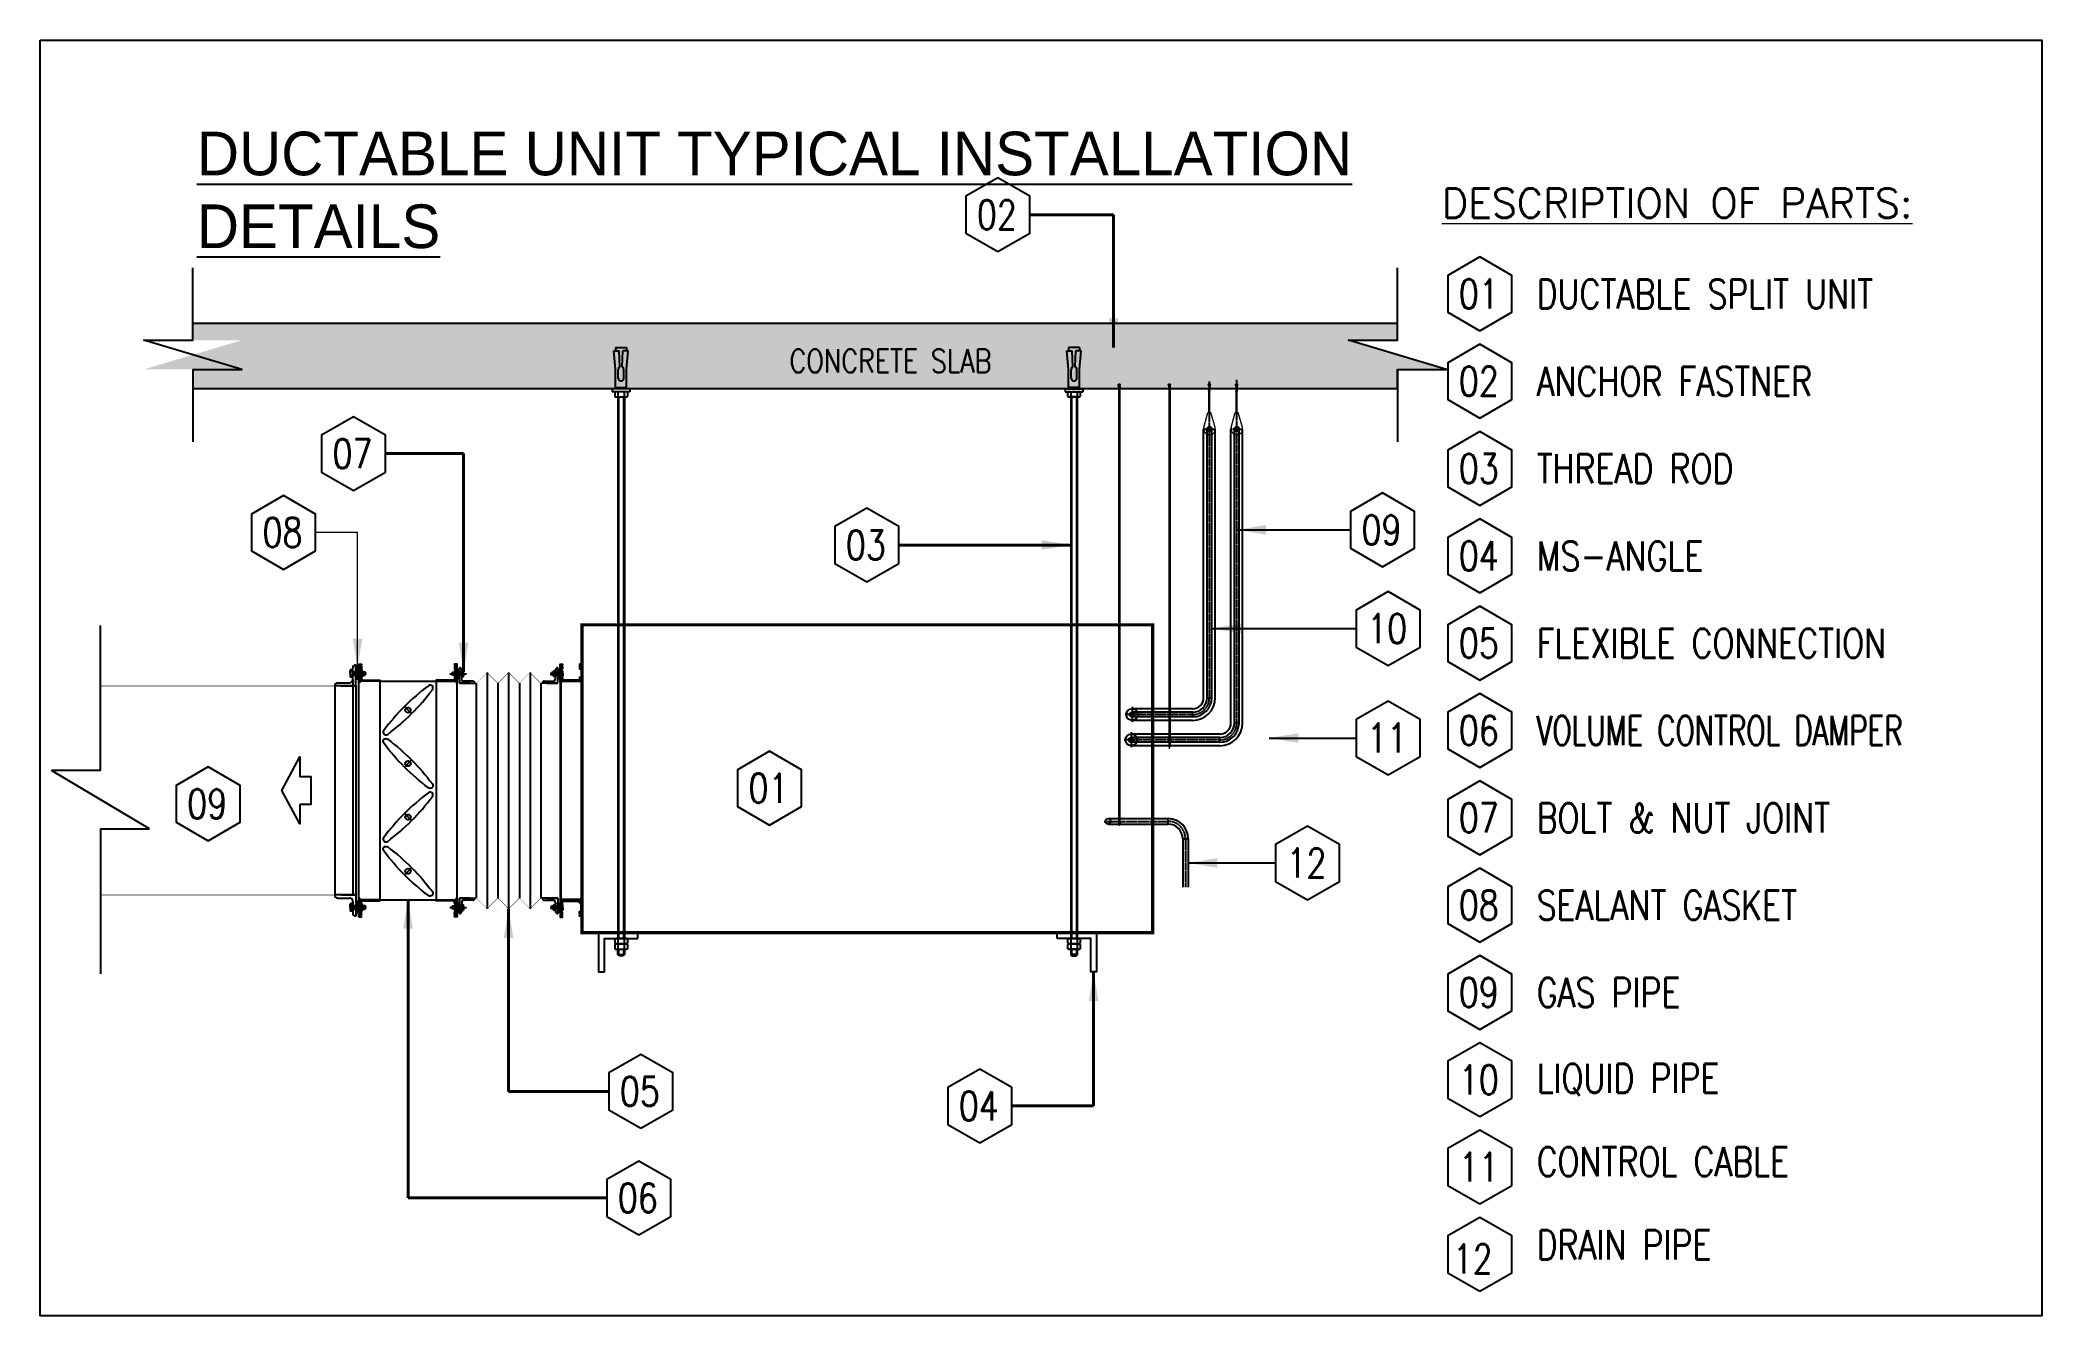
# Model space of a CAD drawing. Header units: millimetres. Extents: x 148480 to 578986, y 39883 to 155062.
# Drawn here: x 572110 to 578986, y 144546 to 148929 of the extents above; entities that cross this region are included whole.
import ezdxf
from ezdxf.enums import TextEntityAlignment as Align

# ---------------------------------------------------------------- set-up
doc = ezdxf.new("R2010")
doc.units = ezdxf.units.MM
doc.linetypes.add('CENTER', pattern=[2, 1.25, -0.25, 0.25, -0.25])
doc.linetypes.add('HIDDEN2', pattern=[0.1875, 0.125, -0.0625])
for name, color, linetype in [('Ac-text', 7, 'Continuous'), ('AHUFR', 8, 'Continuous'), ('ANGL', 7, 'Continuous'), ('DRAIN', 8, 'Continuous'), ('LINE', 8, 'Continuous'), ('LTYPE', 2, 'Continuous'), ('M-AC-DUCT-SUPP', 230, 'Continuous'), ('M-AC-DUCT-SUPPLY', 4, 'Continuous'), ('M-HVAC SCHDULE-2', 9, 'Continuous'), ('M-HVAC- INSUL', 251, 'Continuous'), ('M-HVAC-GAS', 141, 'Continuous'), ('M-HVAC-LIQUID', 220, 'Continuous'), ('REFRIGERANT PIPE', 5, 'Continuous'), ('RO', 1, 'Continuous'), ('ROS', 5, 'Continuous'), ('WALL', 6, 'Continuous')]:
    doc.layers.add(name, color=color, linetype=linetype)
for name, color, linetype, lineweight in [('FAN', 1, 'Continuous', 9), ('M HVAC TEXT', 7, 'Continuous', 30), ('M-AC-AHU-0001', 30, 'Continuous', 40), ('M-AC-TEXT-2', 7, 'Continuous', 25), ('PIPE SUPPORT', 8, 'Continuous', 5)]:
    doc.layers.add(name, color=color, linetype=linetype, lineweight=lineweight)
doc.styles.add('Roman S', font='romans.shx', dxfattribs={"width": 0.65})
doc.styles.add('ROMAND', font='romand__.ttf')
doc.styles.add('romans', font='stylu.ttf', dxfattribs={"height": 125})
doc.styles.add('ROMANS2', font='simplex.shx', dxfattribs={"width": 0.8})
doc.styles.add('style1', font='tahoma.ttf', dxfattribs={"height": 9})
doc.dimstyles.new('AC-DIM-200', dxfattribs={"dimtxt": 200, "dimasz": 150, "dimexe": 50, "dimexo": 0, "dimgap": 50, "dimtad": 1, "dimdec": 0, "dimdsep": 46, "dimtxsty": 'ROMAND', "dimcen": 2.5, "dimdle": 60, "dimclrd": 7, "dimclre": 7, "dimclrt": 7, "dimadec": 0, "dimazin": 0, "dimtfac": 1, "dimtdec": 0, "dimtix": 1, "dimtmove": 2, "dimatfit": 3, "dimfxl": 1, "dimtolj": 1, "dimtzin": 0, "dimlwd": -1, "dimlwe": -1, "dimarcsym": 0})
doc.dimstyles.new('Dim-1', dxfattribs={"dimtxt": 150, "dimasz": 150, "dimexe": 75, "dimexo": 75, "dimgap": 75, "dimtad": 1, "dimtoh": 1, "dimdec": 0, "dimzin": 0, "dimdsep": 46, "dimtxsty": 'style1', "dimcen": 75, "dimdle": 75, "dimclrd": 7, "dimclre": 7, "dimclrt": 7, "dimadec": 0, "dimazin": 0, "dimtfac": 1, "dimtdec": 0, "dimtix": 1, "dimtmove": 2, "dimatfit": 3, "dimfxl": 1, "dimtolj": 1, "dimtzin": 0, "dimlwd": -1, "dimlwe": -1, "dimarcsym": 0})

msp = doc.modelspace()

# ---------------------------------------------------------------- texts
at = {"layer": 'Ac-text', "color": 7, "style": 'Roman S'}
for s, width, p in [('02', 0.8, (575328.2, 148278.9, 0)), ('01', 0.8, (576983.2, 148007.2, 0)), ('DUCTABLE SPLIT UNIT', 0.8, (577250.5, 148007, 0)), ('02', 0.8, (576983.2, 147707.2, 0)), ('ANCHOR FASTNER', 0.8, (577250.5, 147707, 0)), ('07', 0.8, (573114.9, 147458.5, 0)), ('03', 0.8, (576983.2, 147407.2, 0)), ('THREAD ROD', 0.8, (577250.5, 147407, 0)), ('08', 0.8, (572874.5, 147187.4, 0)), ('09', 0.8, (576648.8, 147196.5, 0)), ('03', 0.8, (574877.9, 147144.4, 0)), ('04', 0.8, (576983.2, 147107.2, 0)), ('MS-ANGLE', 0.8, (577250.5, 147107, 0)), ('10', 0.8, (576668.8, 146857.4, 0)), ('05', 0.8, (576983.2, 146807.2, 0)), ('FLEXIBLE CONNECTION', 0.8, (577250.5, 146807, 0)), ('06', 0.8, (576983.2, 146507.2, 0)), ('VOLUME CONTROL DAMPER', 0.7, (577250.5, 146507, 0)), ('11', 0.8, (576668.8, 146481.3, 0)), ('01', 0.8, (574543.3, 146309.1, 0)), ('09', 0.8, (572616, 146255.1, 0)), ('07', 0.8, (576983.2, 146207.2, 0)), ('BOLT & NUT JOINT', 0.8, (577250.5, 146207, 0)), ('12', 0.8, (576391, 146052, 0)), ('08', 0.8, (576983.2, 145907.2, 0)), ('SEALANT GASKET ', 0.8, (577250.5, 145907, 0)), ('09', 0.8, (576983.2, 145607.2, 0)), ('GAS PIPE', 0.8, (577250.5, 145607, 0)), ('05', 0.8, (574102, 145267.5, 0)), ('10', 0.8, (576983.2, 145307.2, 0)), ('LIQUID PIPE', 0.8, (577250.5, 145312.1, 0)), ('04', 0.8, (575266.2, 145217.2, 0)), ('11', 0.8, (576983.2, 145007.2, 0)), ('CONTROL CABLE', 0.8, (577250.5, 145026, 0)), ('06', 0.8, (574094.4, 144901.1, 0)), ('DRAIN PIPE', 0.8, (577250.5, 144740, 0)), ('12', 0.8, (576962.1, 144692.1, 0))]:
    msp.add_text(s, height=100, dxfattribs=dict(at, width=width)).set_placement(p)
at = {"layer": 'Ac-text', "color": 1, "insert": (572648.7, 148614.5), "char_height": 150, "width": 4581.194, "attachment_point": 1, "style": 'romans'}
msp.add_mtext('{\\LDUCTABLE UNIT TYPICAL INSTALLATION DETAILS}', dxfattribs=at)
at = {"layer": 'M HVAC TEXT', "color": 1, "lineweight": 0, "style": 'Roman S'}
msp.add_text('%%UDESCRIPTION OF PARTS:', height=100, dxfattribs=at).set_placement((576925.2, 148318.9, 0))
at = {"layer": 'M-AC-TEXT-2', "style": 'ROMANS2', "width": 0.8}
msp.add_text('CONCRETE SLAB', height=80, dxfattribs=at).set_placement((575031.2, 147826.7, 0), align=Align.MIDDLE)

# ---------------------------------------------------------------- blocks, each defined once
blk = doc.blocks.new('*X85')
at = {"color": 0}
for p, q in [((68553, 26268), (68746, 26461)), ((68553, 26303), (68710, 26461)), ((68553, 26339), (68675, 26461)), ((68553, 26374), (68640, 26461)), ((68553, 26409), (68604, 26461)), ((68553, 26445), (68569, 26461)), ((68753, 26247), (68553, 26447)), ((68553, 26233), (68753, 26433)), ((68753, 26212), (68553, 26412)), ((68727, 26203), (68553, 26376)), ((68691, 26203), (68553, 26341)), ((68656, 26203), (68553, 26306)), ((68621, 26203), (68553, 26270)), ((68585, 26203), (68553, 26235)), ((68558, 26203), (68753, 26397)), ((68753, 26282), (68574, 26461)), ((68594, 26203), (68753, 26362)), ((68753, 26318), (68610, 26461)), ((68629, 26203), (68753, 26326)), ((68753, 26353), (68645, 26461)), ((68664, 26203), (68753, 26291)), ((68753, 26388), (68680, 26461)), ((68700, 26203), (68753, 26256)), ((68753, 26424), (68716, 26461)), ((68735, 26203), (68753, 26220)), ((68753, 26459), (68751, 26461)), ((68553, 25950), (68581, 25978)), ((68553, 25914), (68616, 25978)), ((68553, 25879), (68651, 25978)), ((68553, 25844), (68687, 25978)), ((68553, 25808), (68722, 25978)), ((68553, 25773), (68753, 25973)), ((68753, 25752), (68553, 25952)), ((68553, 25738), (68753, 25938)), ((68750, 25719), (68553, 25917)), ((68715, 25719), (68553, 25881)), ((68680, 25719), (68553, 25846)), ((68644, 25719), (68553, 25811)), ((68609, 25719), (68553, 25775)), ((68573, 25719), (68553, 25740)), ((68753, 25787), (68563, 25978)), ((68570, 25719), (68753, 25902)), ((68753, 25823), (68598, 25978)), ((68605, 25719), (68753, 25867)), ((68753, 25858), (68633, 25978)), ((68641, 25719), (68753, 25831)), ((68753, 25893), (68669, 25978)), ((68676, 25719), (68753, 25796)), ((68753, 25929), (68704, 25978)), ((68711, 25719), (68753, 25761)), ((68753, 25964), (68739, 25978)), ((68747, 25719), (68753, 25725))]:
    blk.add_line(p, q, dxfattribs=at)
blk = doc.blocks.new('*X86')
at = {"color": 0}
for p, q in [((68553, 26268), (68746, 26461)), ((68553, 26303), (68710, 26461)), ((68553, 26339), (68675, 26461)), ((68553, 26374), (68640, 26461)), ((68553, 26409), (68604, 26461)), ((68553, 26445), (68569, 26461)), ((68753, 26247), (68553, 26447)), ((68553, 26233), (68753, 26433)), ((68753, 26212), (68553, 26412)), ((68727, 26203), (68553, 26376)), ((68691, 26203), (68553, 26341)), ((68656, 26203), (68553, 26306)), ((68621, 26203), (68553, 26270)), ((68585, 26203), (68553, 26235)), ((68553, 25950), (68581, 25978)), ((68553, 25914), (68616, 25978)), ((68553, 25879), (68651, 25978)), ((68553, 25844), (68687, 25978)), ((68553, 25808), (68722, 25978)), ((68553, 25773), (68753, 25973)), ((68753, 25752), (68553, 25952)), ((68553, 25738), (68753, 25938)), ((68750, 25719), (68553, 25917)), ((68715, 25719), (68553, 25881)), ((68680, 25719), (68553, 25846)), ((68644, 25719), (68553, 25811)), ((68558, 26203), (68753, 26397)), ((68753, 25787), (68563, 25978)), ((68570, 25719), (68753, 25902)), ((68753, 26282), (68574, 26461)), ((68594, 26203), (68753, 26362)), ((68753, 25823), (68598, 25978)), ((68605, 25719), (68753, 25867)), ((68753, 26318), (68610, 26461)), ((68629, 26203), (68753, 26326)), ((68753, 25858), (68633, 25978)), ((68641, 25719), (68753, 25831)), ((68753, 26353), (68645, 26461)), ((68664, 26203), (68753, 26291)), ((68753, 25893), (68669, 25978)), ((68676, 25719), (68753, 25796)), ((68753, 26388), (68680, 26461)), ((68700, 26203), (68753, 26256)), ((68753, 25929), (68704, 25978)), ((68753, 26424), (68716, 26461)), ((68735, 26203), (68753, 26220)), ((68753, 25964), (68739, 25978)), ((68753, 26459), (68751, 26461)), ((68609, 25719), (68553, 25775)), ((68573, 25719), (68553, 25740)), ((68711, 25719), (68753, 25761)), ((68747, 25719), (68753, 25725))]:
    blk.add_line(p, q, dxfattribs=at)

# ---------------------------------------------------------------- hatches: boundary and pattern name
at = {"layer": 'REFRIGERANT PIPE'}
h = msp.add_hatch(dxfattribs=at)
h.set_pattern_fill('AR-CONC', color=8, scale=25, style=0)
h.set_pattern_definition([(50, (354636.17, 53582.98), (179.31505, -15.68803), [18.75, -206.25]), (355, (354636.17, 53582.98), (-34.68783, 188.04803), [15, -165]), (100.4514, (354651.11, 53581.67), (144.62735, 172.35989), [15.93505, -175.28553]), (46.1842, (354636.17, 53632.98), (266.81026, -41.37975), [28.125, -309.375]), (96.6356, (354658.4, 53629.53), (233.66568, 243.52947), [23.90257, -262.92825]), (351.1842, (354636.17, 53632.98), (233.6655, 243.52965), [22.5, -247.5]), (21, (354661.17, 53620.48), (149.22676, -100.65472), [18.75, -206.25]), (326, (354661.17, 53620.48), (60.82883, 181.28751), [15, -165]), (71.4514, (354673.6, 53612.1), (210.05566, 80.63262), [15.93505, -175.28553]), (37.5, (354636.17, 53582.98), (3.039964, 83.223463), [0, -163, 0, -167.5, 0, -165.625]), (7.5, (354636.17, 53582.98), (65.767384, 98.602928), [0, -95.5, 0, -159.25, 0, -63.125]), (327.5, (354580.42, 53582.98), (133.455609, -5.638718), [0, -62.5, 0, -195, 0, -258.75]), (317.5, (354555.42, 53582.98), (145.79654, 25.026246), [0, -81.25, 0, -129.5, 0, -183.75])])
h.paths.add_polyline_path([(576603.6, 147897.7), (576772, 147897.7), (576772, 147955.5), (572634.5, 147955.5), (572634.5, 147897.7), (572802.8, 147897.7), (572466.1, 147797.7), (572634.5, 147797.7), (572634.5, 147730.5), (576772, 147730.5), (576772, 147797.7), (576940.3, 147797.7)])

# ---------------------------------------------------------------- linework, layer by layer
at = {"layer": 'Ac-text', "color": 7, "elevation": 0}
for points in [[(575400.1, 148202.2), (575509.9, 148265.5), (575509.9, 148392.3), (575400.1, 148455.7), (575290.3, 148392.3), (575290.3, 148265.5)], [(577055.1, 147930.5), (577164.9, 147993.8), (577164.9, 148120.6), (577055.1, 148184), (576945.3, 148120.6), (576945.3, 147993.8)], [(577055.1, 147630.5), (577164.9, 147693.8), (577164.9, 147820.6), (577055.1, 147884), (576945.3, 147820.6), (576945.3, 147693.8)], [(573186.8, 147381.8), (573296.6, 147445.2), (573296.6, 147571.9), (573186.8, 147635.3), (573077.1, 147571.9), (573077.1, 147445.2)], [(577055.1, 147330.5), (577164.9, 147393.8), (577164.9, 147520.6), (577055.1, 147584), (576945.3, 147520.6), (576945.3, 147393.8)], [(572946.5, 147110.6), (573056.3, 147174), (573056.3, 147300.8), (572946.5, 147364.2), (572836.7, 147300.8), (572836.7, 147174)], [(576720.8, 147119.8), (576830.6, 147183.2), (576830.6, 147309.9), (576720.8, 147373.3), (576611, 147309.9), (576611, 147183.2)], [(574949.8, 147067.6), (575059.6, 147131), (575059.6, 147257.8), (574949.8, 147321.2), (574840.1, 147257.8), (574840.1, 147131)], [(577055.1, 147030.5), (577164.9, 147093.8), (577164.9, 147220.6), (577055.1, 147284), (576945.3, 147220.6), (576945.3, 147093.8)], [(576740.8, 146780.6), (576850.6, 146844), (576850.6, 146970.8), (576740.8, 147034.2), (576631, 146970.8), (576631, 146844)], [(577055.1, 146730.5), (577164.9, 146793.8), (577164.9, 146920.6), (577055.1, 146984), (576945.3, 146920.6), (576945.3, 146793.8)], [(577055.1, 146430.5), (577164.9, 146493.8), (577164.9, 146620.6), (577055.1, 146684), (576945.3, 146620.6), (576945.3, 146493.8)], [(576740.8, 146404.6), (576850.6, 146468), (576850.6, 146594.7), (576740.8, 146658.1), (576631, 146594.7), (576631, 146468)], [(574615.2, 146232.3), (574725, 146295.7), (574725, 146422.5), (574615.2, 146485.9), (574505.5, 146422.5), (574505.5, 146295.7)], [(572687.9, 146178.3), (572797.7, 146241.7), (572797.7, 146368.5), (572687.9, 146431.8), (572578.2, 146368.5), (572578.2, 146241.7)], [(577055.1, 146130.5), (577164.9, 146193.8), (577164.9, 146320.6), (577055.1, 146384), (576945.3, 146320.6), (576945.3, 146193.8)], [(576463, 145975.2), (576572.8, 146038.6), (576572.8, 146165.4), (576463, 146228.7), (576353.2, 146165.4), (576353.2, 146038.6)], [(577055.1, 145830.5), (577164.9, 145893.8), (577164.9, 146020.6), (577055.1, 146084), (576945.3, 146020.6), (576945.3, 145893.8)], [(577055.1, 145530.5), (577164.9, 145593.8), (577164.9, 145720.6), (577055.1, 145784), (576945.3, 145720.6), (576945.3, 145593.8)], [(574174, 145190.7), (574283.8, 145254.1), (574283.8, 145380.9), (574174, 145444.3), (574064.2, 145380.9), (574064.2, 145254.1)], [(577055.1, 145230.5), (577164.9, 145293.8), (577164.9, 145420.6), (577055.1, 145484), (576945.3, 145420.6), (576945.3, 145293.8)], [(575338.1, 145140.4), (575447.9, 145203.8), (575447.9, 145330.6), (575338.1, 145393.9), (575228.4, 145330.6), (575228.4, 145203.8)], [(577055.1, 144930.5), (577164.9, 144993.8), (577164.9, 145120.6), (577055.1, 145184), (576945.3, 145120.6), (576945.3, 144993.8)], [(574166.4, 144824.3), (574276.1, 144887.7), (574276.1, 145014.5), (574166.4, 145077.9), (574056.6, 145014.5), (574056.6, 144887.7)], [(577055.1, 144630.5), (577164.9, 144693.8), (577164.9, 144820.6), (577055.1, 144884), (576945.3, 144820.6), (576945.3, 144693.8)]]:
    msp.add_lwpolyline(points, close=True, dxfattribs=at)
at = {"layer": 'AHUFR'}
for p, q in [((573277.3, 146726.7, 0), (573470.8, 146726.7, 0)), ((573386.3, 146615.1, 0), (573361.8, 146639.6, 0)), ((573386.3, 146455.9, 0), (573361.8, 146431.5, 0)), ((573386.3, 146247.6, 0), (573361.8, 146272, 0)), ((573386.3, 146085.8, 0), (573361.8, 146061.3, 0)), ((573277.3, 145975.9, 0), (573470.8, 145975.9, 0))]:
    msp.add_line(p, q, dxfattribs=at)
at = {"layer": 'AHUFR', "elevation": 0}
for points in [[(573457.7, 146697.3, 0.868528), (573444, 146711, 0.070361), (573290.4, 146557.4, 0.868528), (573304.1, 146543.8, 0.070361)], [(573457.7, 146373.7, -0.868528), (573444, 146360.1, -0.070361), (573290.4, 146513.7, -0.868528), (573304.1, 146527.3, -0.070361)], [(573457.7, 146329.8, 0.868528), (573444, 146343.4, 0.070361), (573290.4, 146189.8, 0.868528), (573304.1, 146176.2, 0.070361)], [(573457.7, 146003.6, -0.868528), (573444, 145989.9, -0.070361), (573290.4, 146143.5, -0.868528), (573304.1, 146157.2, -0.070361)]]:
    msp.add_lwpolyline(points, format="xyb", close=True, dxfattribs=at)
at = {"layer": 'AHUFR'}
for centre in [(573374, 146627.4, 0), (573374, 146443.7, 0), (573374, 146259.8, 0), (573374, 146073.6, 0)]:
    msp.add_circle(centre, 9.28, dxfattribs=at)
at = {"layer": 'ANGL'}
for p, q in [((573205.3, 145917.4, 0), (573205.3, 146722.2, 0)), ((573277.3, 146726.7, 0), (573277.3, 145975.9, 0)), ((573470.8, 146726.7, 0), (573470.8, 145975.9, 0)), ((573542.8, 145917.4, 0), (573542.8, 146722.2, 0)), ((573896, 146722, 0), (573896, 145978.8, 0)), ((573899.4, 145974.3, 0), (573899.4, 146726.5, 0))]:
    msp.add_line(p, q, dxfattribs=at)
at = {"layer": 'ANGL', "elevation": 0}
for points in [[(573208.7, 146774), (573208.7, 146730.1), (573210.9, 146730.1), (573210.9, 146739), (573214.3, 146739), (573214.3, 146730.1), (573277.3, 146730.1), (573277.3, 146726.7), (573208.7, 146726.7), (573208.7, 146722.2), (573205.3, 146722.2), (573205.3, 146785.2), (573214.3, 146785.2), (573214.3, 146781.9), (573208.7, 146781.9), (573208.7, 146777.4), (573214.3, 146777.4), (573214.3, 146768.4), (573210.9, 146768.4), (573210.9, 146774)], [(573539.4, 146774), (573539.4, 146730.1), (573537.2, 146730.1), (573537.2, 146739), (573533.8, 146739), (573533.8, 146730.1), (573470.8, 146730.1), (573470.8, 146726.7), (573539.4, 146726.7), (573539.4, 146722.2), (573542.8, 146722.2), (573542.8, 146785.2), (573533.8, 146785.2), (573533.8, 146781.9), (573539.4, 146781.9), (573539.4, 146777.4), (573533.8, 146777.4), (573533.8, 146768.4), (573537.2, 146768.4), (573537.2, 146774)], [(573899.4, 146774.1), (573899.4, 146729.9), (573901.7, 146729.9), (573901.7, 146738.9), (573905.1, 146738.9), (573905.1, 146729.9), (573968.4, 146729.9), (573968.4, 146726.5), (573899.4, 146726.5), (573899.4, 146722), (573896, 146722), (573896, 146785.4), (573905.1, 146785.4), (573905.1, 146782), (573899.4, 146782), (573899.4, 146777.4), (573905.1, 146777.4), (573905.1, 146768.5), (573901.7, 146768.5), (573901.7, 146774.1)], [(573968.4, 146774.1), (573968.4, 146729.9), (573966.2, 146729.9), (573966.2, 146738.9), (573962.8, 146738.9), (573962.8, 146729.9), (573899.4, 146729.9), (573899.4, 146726.5), (573968.4, 146726.5), (573968.4, 146722), (573971.8, 146722), (573971.8, 146785.4), (573962.8, 146785.4), (573962.8, 146782), (573968.4, 146782), (573968.4, 146777.4), (573962.8, 146777.4), (573962.8, 146768.5), (573966.2, 146768.5), (573966.2, 146774.1)], [(573208.7, 145928.7), (573208.7, 145972.5), (573210.9, 145972.5), (573210.9, 145963.6), (573214.3, 145963.6), (573214.3, 145972.5), (573277.3, 145972.5), (573277.3, 145975.9), (573208.7, 145975.9), (573208.7, 145980.4), (573205.3, 145980.4), (573205.3, 145917.4), (573214.3, 145917.4), (573214.3, 145920.8), (573208.7, 145920.8), (573208.7, 145925.3), (573214.3, 145925.3), (573214.3, 145934.2), (573210.9, 145934.2), (573210.9, 145928.7)], [(573539.4, 145928.7), (573539.4, 145972.5), (573537.2, 145972.5), (573537.2, 145963.6), (573533.8, 145963.6), (573533.8, 145972.5), (573470.8, 145972.5), (573470.8, 145975.9), (573539.4, 145975.9), (573539.4, 145980.4), (573542.8, 145980.4), (573542.8, 145917.4), (573533.8, 145917.4), (573533.8, 145920.8), (573539.4, 145920.8), (573539.4, 145925.3), (573533.8, 145925.3), (573533.8, 145934.2), (573537.2, 145934.2), (573537.2, 145928.7)], [(573899.4, 145926.8), (573899.4, 145970.9), (573901.7, 145970.9), (573901.7, 145962), (573905.1, 145962), (573905.1, 145970.9), (573968.4, 145970.9), (573968.4, 145974.3), (573899.4, 145974.3), (573899.4, 145978.8), (573896, 145978.8), (573896, 145915.5), (573905.1, 145915.5), (573905.1, 145918.9), (573899.4, 145918.9), (573899.4, 145923.4), (573905.1, 145923.4), (573905.1, 145932.4), (573901.7, 145932.4), (573901.7, 145926.8)], [(573968.4, 145930.2), (573968.4, 145974.3), (573966.2, 145974.3), (573966.2, 145965.3), (573962.8, 145965.3), (573962.8, 145974.3), (573899.4, 145974.3), (573899.4, 145977.7), (573968.4, 145977.7), (573968.4, 145982.2), (573971.8, 145982.2), (573971.8, 145918.9), (573962.8, 145918.9), (573962.8, 145922.3), (573968.4, 145922.3), (573968.4, 145926.8), (573962.8, 145926.8), (573962.8, 145935.8), (573966.2, 145935.8), (573966.2, 145930.2)]]:
    msp.add_lwpolyline(points, close=True, dxfattribs=at)
at = {"layer": 'DRAIN'}
for p, q in [((575778.2, 146254.5, 0), (575984.7, 146254.5, 0)), ((575984.7, 146235.5, 0), (575984.7, 146254.5, 0)), ((575778.2, 146235.5, 0), (575984.7, 146235.5, 0)), ((576034.7, 146185.5, 0), (576034.7, 146018.4, 0)), ((576053.7, 146185.5, 0), (576053.7, 146018.4, 0))]:
    msp.add_line(p, q, dxfattribs=at)
msp.add_circle((575778.2, 146245, 0), 9.5, dxfattribs=at)
for radius in [69, 50]:
    msp.add_arc((575984.7, 146185.5, 0), radius, 0, 90, dxfattribs=at)
at = {"layer": 'LINE', "elevation": 0}
msp.add_lwpolyline([(573002.8, 146303.3), (573002.8, 146236.4), (572941, 146351.3), (573002.8, 146466.2), (573002.8, 146399.3), (573040.5, 146399.3), (573040.5, 146303.3)], close=True, dxfattribs=at)
at = {"layer": 'LTYPE', "color": 3}
for p, q in [((573182.8, 146759.2, 0), (573226.1, 146759.2, 0)), ((573182.8, 146747.2, 0), (573226.4, 146747.2, 0)), ((573190, 146748.3, 0), (573188.3, 146752.9, 0)), ((573197.6, 146748.3, 0), (573194.1, 146758.1, 0)), ((573205.2, 146748.3, 0), (573201.8, 146758.1, 0)), ((573216.2, 146748.3, 0), (573212.7, 146758.1, 0)), ((573225.2, 146748.3, 0), (573221.7, 146758.1, 0)), ((573559.4, 146747.6, 0), (573526.3, 146747.6, 0)), ((573559.4, 146756.5, 0), (573526.5, 146756.5, 0)), ((573529.4, 146748.4, 0), (573532, 146755.7, 0)), ((573536.1, 146748.4, 0), (573538.6, 146755.7, 0)), ((573542.9, 146748.4, 0), (573545.4, 146755.7, 0)), ((573548.5, 146748.4, 0), (573551, 146755.7, 0)), ((573554.1, 146748.4, 0), (573555.3, 146751.8, 0)), ((573899.4, 146747.6, 0), (573867.2, 146747.6, 0)), ((573899.4, 146756.4, 0), (573867.4, 146756.4, 0)), ((573870.3, 146748.4, 0), (573872.9, 146755.6, 0)), ((573880.1, 146755.6, 0), (573882.7, 146748.4, 0)), ((573885.8, 146755.6, 0), (573888.3, 146748.4, 0)), ((573891.4, 146755.6, 0), (573894, 146748.4, 0)), ((573182.8, 145955.4, 0), (573226.4, 145955.4, 0)), ((573182.8, 145943.4, 0), (573226.1, 145943.4, 0)), ((573190, 145954.4, 0), (573188.3, 145949.7, 0)), ((573197.6, 145954.4, 0), (573194.1, 145944.5, 0)), ((573205.2, 145954.4, 0), (573201.8, 145944.5, 0)), ((573216.2, 145954.4, 0), (573212.7, 145944.5, 0)), ((573225.2, 145954.4, 0), (573221.7, 145944.5, 0)), ((573559.4, 145944.5, 0), (573526.3, 145944.5, 0)), ((573559.4, 145953.3, 0), (573526.5, 145953.3, 0)), ((573529.4, 145945.3, 0), (573532, 145952.5, 0)), ((573536.1, 145945.3, 0), (573538.6, 145952.5, 0)), ((573542.9, 145945.3, 0), (573545.4, 145952.5, 0)), ((573548.5, 145945.3, 0), (573551, 145952.5, 0)), ((573554.1, 145945.3, 0), (573555.3, 145948.7, 0)), ((573899.4, 145953.3, 0), (573867.2, 145953.3, 0)), ((573899.4, 145944.4, 0), (573867.4, 145944.4, 0)), ((573870.3, 145952.5, 0), (573872.9, 145945.2, 0)), ((573880.1, 145945.2, 0), (573882.7, 145952.5, 0)), ((573885.8, 145945.2, 0), (573888.3, 145952.5, 0)), ((573891.4, 145945.2, 0), (573894, 145952.5, 0))]:
    msp.add_line(p, q, dxfattribs=at)
at = {"layer": 'LTYPE'}
for p, q in [((573188.3, 146759.2, 0), (573188.3, 146747.2, 0)), ((573226.4, 146747.2, 0), (573226.1, 146759.2, 0)), ((573526.3, 146747.6, 0), (573529.4, 146756.5, 0)), ((573526.3, 146747.6, 0), (573526.5, 146756.5, 0)), ((573555.3, 146756.5, 0), (573555.3, 146747.6, 0)), ((573867.2, 146747.6, 0), (573870.3, 146756.4, 0)), ((573867.2, 146747.6, 0), (573867.4, 146756.4, 0)), ((573895, 146747.6, 0), (573895, 146756.4, 0)), ((573188.3, 145943.4, 0), (573188.3, 145955.4, 0)), ((573226.4, 145955.4, 0), (573226.1, 145943.4, 0)), ((573526.3, 145944.5, 0), (573529.4, 145953.3, 0)), ((573526.3, 145944.5, 0), (573526.5, 145953.3, 0)), ((573555.3, 145953.3, 0), (573555.3, 145944.5, 0)), ((573867.2, 145953.3, 0), (573870.3, 145944.4, 0)), ((573867.2, 145953.3, 0), (573867.4, 145944.4, 0)), ((573895, 145953.3, 0), (573895, 145944.4, 0))]:
    msp.add_line(p, q, dxfattribs=at)
at = {"layer": 'LTYPE', "color": 1}
for p, q in [((573194.1, 146747.2, 0), (573189.9, 146759.2, 0)), ((573201.8, 146747.2, 0), (573197.6, 146759.2, 0)), ((573212.7, 146747.2, 0), (573208.6, 146759.2, 0)), ((573221.7, 146747.2, 0), (573220.2, 146751.4, 0)), ((573532, 146747.6, 0), (573533.1, 146750.7, 0)), ((573539.8, 146747.6, 0), (573542.9, 146756.5, 0)), ((573545.4, 146747.6, 0), (573548.5, 146756.5, 0)), ((573551, 146747.6, 0), (573554.1, 146756.5, 0)), ((573872.9, 146747.6, 0), (573873.9, 146750.6, 0)), ((573882.7, 146756.4, 0), (573885.8, 146747.6, 0)), ((573888.3, 146756.4, 0), (573891.4, 146747.6, 0)), ((573894, 146756.4, 0), (573897.1, 146747.6, 0)), ((573194.1, 145955.4, 0), (573189.9, 145943.4, 0)), ((573201.8, 145955.4, 0), (573197.6, 145943.4, 0)), ((573212.7, 145955.4, 0), (573208.6, 145943.4, 0)), ((573221.7, 145955.4, 0), (573220.2, 145951.3, 0)), ((573532, 145944.5, 0), (573533.1, 145947.6, 0)), ((573539.8, 145944.5, 0), (573542.9, 145953.3, 0)), ((573545.4, 145944.5, 0), (573548.5, 145953.3, 0)), ((573551, 145944.5, 0), (573554.1, 145953.3, 0)), ((573872.9, 145953.3, 0), (573873.9, 145950.2, 0)), ((573882.7, 145944.4, 0), (573885.8, 145953.3, 0)), ((573888.3, 145944.4, 0), (573891.4, 145953.3, 0)), ((573894, 145944.4, 0), (573897.1, 145953.3, 0))]:
    msp.add_line(p, q, dxfattribs=at)
at = {"layer": 'M-AC-AHU-0001', "lineweight": -2, "const_width": 11.2, "elevation": 0}
msp.add_lwpolyline([(575931.2, 146920.1), (573971.8, 146920.1), (573971.8, 145862.6), (575931.2, 145862.6)], close=True, dxfattribs=at)
at = {"layer": 'M-AC-AHU-0001', "color": 7, "lineweight": -2, "elevation": 0}
for points in [[(574163.1, 145842.4), (574163.1, 145862.6), (574028.1, 145862.6), (574028.1, 145727.6), (574048.3, 145727.6), (574048.3, 145842.4), (574163.1, 145842.4)], [(575603.8, 145842.4), (575603.8, 145862.6), (575738.8, 145862.6), (575738.8, 145727.6), (575718.6, 145727.6), (575718.6, 145842.4), (575603.8, 145842.4)]]:
    msp.add_lwpolyline(points, dxfattribs=at)
at = {"layer": 'M-AC-DUCT-SUPP'}
for p, q in [((573645.6, 146756.2, 0), (573645.6, 145944.7, 0)), ((573719.4, 146756.2, 0), (573719.4, 145944.7, 0)), ((573793.2, 146756.2, 0), (573793.2, 145944.7, 0)), ((573144.6, 146710.4, 0), (573194.6, 146710.4, 0)), ((573608.7, 145981.6, 0), (573608.7, 146719.3, 0)), ((573682.5, 146719.3, 0), (573682.5, 145981.6, 0)), ((573682.5, 146719.3, 0), (573682.5, 145981.6, 0)), ((573756.3, 146719.3, 0), (573756.3, 145981.6, 0)), ((573756.3, 146719.3, 0), (573756.3, 145981.6, 0)), ((573830.2, 146719.3, 0), (573830.2, 145981.6, 0)), ((573851.3, 146719.3, 0), (573888.2, 146719.3, 0)), ((573144.6, 145992.3, 0), (573194.6, 145992.3, 0)), ((573851.3, 145981.6, 0), (573888.2, 145981.6, 0))]:
    msp.add_line(p, q, dxfattribs=at)
at = {"layer": 'M-AC-DUCT-SUPP', "color": 7}
for p, q in [((573587.6, 146719.3, 0), (573550.7, 146719.3, 0)), ((573587.6, 145981.6, 0), (573550.7, 145981.6, 0))]:
    msp.add_line(p, q, dxfattribs=at)
at = {"layer": 'M-AC-DUCT-SUPP', "const_width": 1.48, "elevation": 0}
for points in [[(573550.7, 146755.3), (573550.7, 146719.3), (573608.7, 146719.3)], [(573830.2, 146719.3), (573793.2, 146756.2), (573756.3, 146719.3), (573719.4, 146756.2), (573682.5, 146719.3), (573645.6, 146756.2), (573608.7, 146719.3)], [(573888.2, 146755.3), (573888.2, 146719.3), (573830.2, 146719.3)], [(573550.7, 145945.6), (573550.7, 145981.6), (573608.7, 145981.6)], [(573830.2, 145981.6), (573793.2, 145944.7), (573756.3, 145981.6), (573719.4, 145944.7), (573682.5, 145981.6), (573645.6, 145944.7), (573608.7, 145981.6)], [(573888.2, 145945.6), (573888.2, 145981.6), (573830.2, 145981.6)]]:
    msp.add_lwpolyline(points, dxfattribs=at)
at = {"layer": 'M-AC-DUCT-SUPPLY'}
for p, q in [((572317.5, 146419.8, 0), (572317.5, 146918.4, 0)), ((572317.5, 146419.8, 0), (572149.1, 146419.8, 0)), ((572485.8, 146219.8, 0), (572149.1, 146419.8, 0)), ((572317.5, 146219.8, 0), (572485.8, 146219.8, 0)), ((572317.5, 146219.8, 0), (572317.5, 145721.3, 0))]:
    msp.add_line(p, q, dxfattribs=at)
at = {"layer": 'M-AC-DUCT-SUPPLY', "const_width": 2, "elevation": 0}
for points in [[(573194.6, 146710.4), (573194.6, 146782.9)], [(572317.5, 146710.4), (573194.6, 146710.4)], [(572317.5, 145992.3), (573194.6, 145992.3)], [(573194.6, 145992.3), (573194.6, 145919.7)]]:
    msp.add_lwpolyline(points, dxfattribs=at)
at = {"layer": 'M-AC-TEXT-2'}
for p, q in [((576772, 147955.5, 0), (572634.5, 147955.5, 0)), ((572634.5, 147797.7, 0), (572634.5, 147548.5, 0)), ((576772, 147797.7, 0), (576772, 147548.5, 0)), ((576772, 147730.5, 0), (572634.5, 147730.5, 0))]:
    msp.add_line(p, q, dxfattribs=at)
at = {"layer": 'M-AC-TEXT-2', "elevation": 0}
for points in [[(572634.5, 147797.7), (572802.8, 147797.7), (572466.1, 147897.7), (572634.5, 147897.7), (572634.5, 148147)], [(576772, 147797.7), (576940.3, 147797.7), (576603.6, 147897.7), (576772, 147897.7), (576772, 148147)], [(576772, 147730.5), (576772, 147797.7), (576940.3, 147797.7), (576603.6, 147897.7), (576772, 147897.7), (576772, 147955.5)]]:
    msp.add_lwpolyline(points, dxfattribs=at)
at = {"layer": 'M-HVAC SCHDULE-2'}
msp.add_lwpolyline([(572110.1, 148929.3), (578985.9, 148929.3), (578985.9, 144545.8), (572110.1, 144545.8)], close=True, dxfattribs=at)
at = {"layer": 'M-HVAC- INSUL'}
for p, q in [((576106.4, 146669.8, 0), (576106.4, 147592.5, 0)), ((576146.4, 146669.8, 0), (576146.4, 147592.5, 0)), ((576200.2, 146582.9, 0), (576200.2, 147592.7, 0)), ((576240.2, 146582.9, 0), (576240.2, 147592.7, 0)), ((576068.4, 146631.8, 0), (575860.9, 146631.8, 0)), ((576068.4, 146591.8, 0), (575860.9, 146591.8, 0)), ((576162.2, 146544.9, 0), (575858, 146544.9, 0)), ((576162.2, 146504.9, 0), (575858, 146504.9, 0))]:
    msp.add_line(p, q, dxfattribs=at)
for centre in [(575860.9, 146611.8, 0), (575858, 146524.9, 0)]:
    msp.add_circle(centre, 20, dxfattribs=at)
for centre, radius in [((576068.4, 146669.8, 0), 38), ((576068.4, 146669.8, 0), 78), ((576162.2, 146582.9, 0), 38), ((576162.2, 146582.9, 0), 78)]:
    msp.add_arc(centre, radius, 270, 0, dxfattribs=at)
at = {"layer": 'M-HVAC-GAS', "color": 7, "linetype": 'HIDDEN2', "ltscale": 20}
for p, q in [((576220.2, 146582.9, 0), (576220.2, 147762.4, 0)), ((576126.4, 146669.8, 0), (576126.4, 147757.3, 0)), ((576103.9, 147592.7, 0), (576146.8, 147592.7, 0)), ((576197.7, 147592.7, 0), (576240.6, 147592.7, 0)), ((576068.4, 146611.8, 0), (575835.7, 146611.8, 0)), ((575860.9, 146638.3, 0), (575860.9, 146585.3, 0)), ((576162.2, 146524.9, 0), (575832.9, 146524.9, 0)), ((575858, 146551.3, 0), (575858, 146498.3, 0)), ((575768.7, 146245, 0), (575984.7, 146245, 0)), ((576044.2, 146185.5, 0), (576044.2, 146018.4, 0))]:
    msp.add_line(p, q, dxfattribs=at)
at = {"layer": 'M-HVAC-GAS'}
for p, q in [((576118.4, 146669.8, 0), (576118.4, 147592.7, 0)), ((576134.4, 146669.8, 0), (576134.4, 147592.7, 0)), ((576118.4, 146669.8, 0), (576134.4, 146669.8, 0)), ((576068.4, 146619.8, 0), (575860.9, 146619.8, 0)), ((576068.4, 146603.8, 0), (575860.9, 146603.8, 0)), ((576068.4, 146603.8, 0), (576068.4, 146619.8, 0))]:
    msp.add_line(p, q, dxfattribs=at)
for centre in [(576126.4, 147592.7, 0), (575860.9, 146611.8, 0)]:
    msp.add_circle(centre, 8, dxfattribs=at)
for radius in [50, 66]:
    msp.add_arc((576068.4, 146669.8, 0), radius, 270, 0, dxfattribs=at)
at = {"layer": 'M-HVAC-GAS', "color": 7, "linetype": 'HIDDEN2', "ltscale": 20}
for centre, radius, start, end in [((576068.4, 146669.8, 0), 58, 270, 0), ((576162.2, 146582.9, 0), 58, 270, 0), ((575984.7, 146185.5, 0), 59.5, 0, 90)]:
    msp.add_arc(centre, radius, start, end, dxfattribs=at)
at = {"layer": 'M-HVAC-LIQUID'}
for p, q in [((576212.2, 146582.9, 0), (576212.2, 147592.7, 0)), ((576228.2, 146582.9, 0), (576228.2, 147592.7, 0)), ((576162.2, 146532.9, 0), (575858, 146532.9, 0)), ((576162.2, 146516.8, 0), (576162.2, 146532.9, 0)), ((576212.2, 146582.9, 0), (576228.2, 146582.9, 0)), ((576162.2, 146516.9, 0), (575858, 146516.9, 0))]:
    msp.add_line(p, q, dxfattribs=at)
for centre in [(576220.2, 147592.7, 0), (575858, 146524.9, 0)]:
    msp.add_circle(centre, 8, dxfattribs=at)
for radius in [50, 66]:
    msp.add_arc((576162.2, 146582.9, 0), radius, 270, 0, dxfattribs=at)
at = {"layer": 'PIPE SUPPORT'}
for p, q in [((575814.6, 147739.2, 0), (575812.7, 147746.9, 0)), ((575812.7, 147746.9, 0), (575821.4, 147746.9, 0)), ((575814.6, 147730.5, 0), (575814.6, 147739.2, 0)), ((575819.6, 147730.5, 0), (575814.6, 147730.5, 0)), ((575815.2, 146239.6, 0), (575815.2, 147730.5, 0)), ((575815.6, 147730.5, 0), (575815.6, 146235.3, 0)), ((575815.6, 147725.5, 0), (575815.6, 147730.5, 0)), ((575816.1, 147746.9, 0), (575816.1, 147747.5, 0)), ((575816.1, 147747.5, 0), (575818.1, 147747.5, 0)), ((575816.1, 147737.2, 0), (575816.1, 147741.2, 0)), ((575816.5, 147741.7, 0), (575816.5, 147746.9, 0)), ((575817.5, 147741.8, 0), (575817.5, 147746.9, 0)), ((575818.1, 147746.9, 0), (575818.1, 147747.5, 0)), ((575818.1, 147737.1, 0), (575818.1, 147741.3, 0)), ((575818.6, 147730.5, 0), (575818.6, 146235.3, 0)), ((575818.6, 147725.5, 0), (575818.6, 147730.5, 0)), ((575818.9, 146239.6, 0), (575818.9, 147730.5, 0)), ((575819.6, 147739.2, 0), (575821.4, 147746.9, 0)), ((575819.6, 147739.2, 0), (575819.6, 147730.5, 0)), ((575987.1, 147739.2, 0), (575985.3, 147746.9, 0)), ((575985.3, 147746.9, 0), (575994, 147746.9, 0)), ((575987.1, 147730.5, 0), (575987.1, 147739.2, 0)), ((575992.1, 147730.5, 0), (575987.1, 147730.5, 0)), ((575987.8, 146504.9, 0), (575987.8, 147730.5, 0)), ((575988.1, 147725.5, 0), (575988.1, 147730.5, 0)), ((575988.1, 147730.5, 0), (575988.1, 146500.5, 0)), ((575988.6, 147746.9, 0), (575988.6, 147747.5, 0)), ((575988.6, 147747.5, 0), (575990.6, 147747.5, 0)), ((575988.6, 147737.2, 0), (575988.6, 147741.2, 0)), ((575989.1, 147741.7, 0), (575989.1, 147746.9, 0)), ((575990.1, 147741.8, 0), (575990.1, 147746.9, 0)), ((575990.6, 147746.9, 0), (575990.6, 147747.5, 0)), ((575990.6, 147737.1, 0), (575990.6, 147741.3, 0)), ((575991.1, 147725.5, 0), (575991.1, 147730.5, 0)), ((575991.2, 147730.5, 0), (575991.2, 146500.5, 0)), ((575991.4, 146504.9, 0), (575991.4, 147730.5, 0)), ((575992.1, 147739.2, 0), (575994, 147746.9, 0)), ((575992.1, 147739.2, 0), (575992.1, 147730.5, 0)), ((576130.8, 147746.9, 0), (576122.1, 147746.9, 0)), ((576123.9, 147739.2, 0), (576122.1, 147746.9, 0)), ((576123.4, 147724.9, 0), (576129.4, 147724.9, 0)), ((576123.4, 147722.5, 0), (576123.4, 147724.9, 0)), ((576129.4, 147722.5, 0), (576123.4, 147722.5, 0)), ((576123.9, 147739.2, 0), (576123.9, 147730.5, 0)), ((576123.9, 147730.5, 0), (576128.9, 147730.5, 0)), ((576124.9, 147726.6, 0), (576124.6, 147726.3, 0)), ((576124.6, 147649.8, 0), (576124.6, 147726.3, 0)), ((576124.6, 147726.3, 0), (576124.6, 147724.9, 0)), ((576124.9, 147649.8, 0), (576124.9, 147726.6, 0)), ((576124.9, 147726.6, 0), (576124.9, 147724.9, 0)), ((576127.9, 147726.6, 0), (576124.9, 147726.6, 0)), ((576125.4, 147746.9, 0), (576125.4, 147747.5, 0)), ((576127.4, 147747.5, 0), (576125.4, 147747.5, 0)), ((576125.4, 147737.1, 0), (576125.4, 147741.3, 0)), ((576126, 147741.8, 0), (576126, 147746.9, 0)), ((576127, 147741.7, 0), (576127, 147746.9, 0)), ((576127.4, 147746.9, 0), (576127.4, 147747.5, 0)), ((576127.4, 147737.2, 0), (576127.4, 147741.2, 0)), ((576127.9, 147649.8, 0), (576127.9, 147726.6, 0)), ((576127.9, 147726.6, 0), (576127.9, 147724.9, 0)), ((576127.9, 147726.6, 0), (576128.2, 147726.3, 0)), ((576128.2, 147649.8, 0), (576128.2, 147726.3, 0)), ((576128.2, 147726.3, 0), (576128.2, 147724.9, 0)), ((576128.9, 147739.2, 0), (576130.8, 147746.9, 0)), ((576128.9, 147730.5, 0), (576128.9, 147739.2, 0)), ((576129.4, 147722.5, 0), (576129.4, 147724.9, 0)), ((576224.6, 147746.9, 0), (576215.9, 147746.9, 0)), ((576217.7, 147739.2, 0), (576215.9, 147746.9, 0)), ((576217.2, 147724.9, 0), (576223.2, 147724.9, 0)), ((576217.2, 147722.5, 0), (576217.2, 147724.9, 0)), ((576223.2, 147722.5, 0), (576217.2, 147722.5, 0)), ((576217.7, 147739.2, 0), (576217.7, 147730.5, 0)), ((576217.7, 147730.5, 0), (576222.7, 147730.5, 0)), ((576218.7, 147726.6, 0), (576218.4, 147726.3, 0)), ((576218.4, 147649.8, 0), (576218.4, 147726.3, 0)), ((576218.4, 147726.3, 0), (576218.4, 147724.9, 0)), ((576218.7, 147649.8, 0), (576218.7, 147726.6, 0)), ((576218.7, 147726.6, 0), (576218.7, 147724.9, 0)), ((576221.7, 147726.6, 0), (576218.7, 147726.6, 0)), ((576219.2, 147746.9, 0), (576219.2, 147747.5, 0)), ((576221.2, 147747.5, 0), (576219.2, 147747.5, 0)), ((576219.2, 147737.1, 0), (576219.2, 147741.3, 0)), ((576219.8, 147741.8, 0), (576219.8, 147746.9, 0)), ((576220.8, 147741.7, 0), (576220.8, 147746.9, 0)), ((576221.2, 147746.9, 0), (576221.2, 147747.5, 0)), ((576221.2, 147737.2, 0), (576221.2, 147741.2, 0)), ((576221.7, 147649.8, 0), (576221.7, 147726.6, 0)), ((576221.7, 147726.6, 0), (576221.7, 147724.9, 0)), ((576221.7, 147726.6, 0), (576222, 147726.3, 0)), ((576222, 147649.8, 0), (576222, 147726.3, 0)), ((576222, 147726.3, 0), (576222, 147724.9, 0)), ((576222.7, 147739.2, 0), (576224.6, 147746.9, 0)), ((576222.7, 147730.5, 0), (576222.7, 147739.2, 0)), ((576223.2, 147722.5, 0), (576223.2, 147724.9, 0)), ((576107.1, 147597.9, 0), (576121.3, 147649.8, 0)), ((576121.3, 147649.8, 0), (576131.4, 147649.8, 0)), ((576123.4, 147649.8, 0), (576123.4, 147647.4, 0)), ((576129.4, 147649.8, 0), (576123.4, 147649.8, 0)), ((576123.4, 147647.4, 0), (576129.4, 147647.4, 0)), ((576124.6, 147645.9, 0), (576124.6, 147647.4, 0)), ((576124.9, 147645.7, 0), (576124.6, 147645.9, 0)), ((576124.9, 147645.7, 0), (576124.9, 147647.4, 0)), ((576127.9, 147645.7, 0), (576124.9, 147645.7, 0)), ((576127.9, 147645.7, 0), (576127.9, 147647.4, 0)), ((576127.9, 147645.7, 0), (576128.2, 147645.9, 0)), ((576128.2, 147645.9, 0), (576128.2, 147647.4, 0)), ((576129.4, 147649.8, 0), (576129.4, 147647.4, 0)), ((576145.7, 147597.9, 0), (576131.4, 147649.8, 0)), ((576200.9, 147597.9, 0), (576215.1, 147649.8, 0)), ((576215.1, 147649.8, 0), (576225.2, 147649.8, 0)), ((576217.2, 147649.8, 0), (576217.2, 147647.4, 0)), ((576223.2, 147649.8, 0), (576217.2, 147649.8, 0)), ((576217.2, 147647.4, 0), (576223.2, 147647.4, 0)), ((576218.4, 147645.9, 0), (576218.4, 147647.4, 0)), ((576218.7, 147645.7, 0), (576218.4, 147645.9, 0)), ((576218.7, 147645.7, 0), (576218.7, 147647.4, 0)), ((576221.7, 147645.7, 0), (576218.7, 147645.7, 0)), ((576221.7, 147645.7, 0), (576221.7, 147647.4, 0)), ((576221.7, 147645.7, 0), (576222, 147645.9, 0)), ((576222, 147645.9, 0), (576222, 147647.4, 0)), ((576223.2, 147649.8, 0), (576223.2, 147647.4, 0)), ((576239.5, 147597.9, 0), (576225.2, 147649.8, 0)), ((575986.6, 146504.9, 0), (575986.6, 146502.4, 0)), ((575986.6, 146504.9, 0), (575992.6, 146504.9, 0)), ((575992.6, 146502.4, 0), (575986.6, 146502.4, 0)), ((575987.8, 146501, 0), (575987.8, 146502.4, 0)), ((575988.1, 146500.8, 0), (575987.8, 146501, 0)), ((575988.1, 146500.8, 0), (575988.1, 146502.4, 0)), ((575988.1, 146500.8, 0), (575991.1, 146500.8, 0)), ((575991.2, 146500.5, 0), (575988.1, 146500.5, 0)), ((575989.6, 146502.4, 0), (575989.6, 146500.8, 0)), ((575991.1, 146500.8, 0), (575991.1, 146502.4, 0)), ((575991.1, 146500.8, 0), (575991.4, 146501, 0)), ((575991.4, 146501, 0), (575991.4, 146502.4, 0)), ((575992.6, 146504.9, 0), (575992.6, 146502.4, 0)), ((575814.1, 146239.6, 0), (575814.1, 146237.2, 0)), ((575814.1, 146239.6, 0), (575820.1, 146239.6, 0)), ((575820.1, 146237.2, 0), (575814.1, 146237.2, 0)), ((575815.2, 146235.8, 0), (575815.2, 146237.2, 0)), ((575815.6, 146235.5, 0), (575815.2, 146235.8, 0)), ((575815.6, 146235.5, 0), (575815.6, 146237.2, 0)), ((575815.6, 146235.5, 0), (575818.6, 146235.5, 0)), ((575818.6, 146235.3, 0), (575815.6, 146235.3, 0)), ((575817.1, 146237.2, 0), (575817.1, 146235.5, 0)), ((575818.6, 146235.5, 0), (575818.6, 146237.2, 0)), ((575818.6, 146235.5, 0), (575818.9, 146235.8, 0)), ((575818.9, 146235.8, 0), (575818.9, 146237.2, 0)), ((575820.1, 146239.6, 0), (575820.1, 146237.2, 0))]:
    msp.add_line(p, q, dxfattribs=at)
at = {"layer": 'PIPE SUPPORT', "color": 7, "linetype": 'HIDDEN2', "ltscale": 20}
for p, q in [((575817.1, 146229.5, 0), (575817.1, 147749.6, 0)), ((575989.6, 146494.7, 0), (575989.6, 147749.6, 0))]:
    msp.add_line(p, q, dxfattribs=at)
at = {"layer": 'PIPE SUPPORT'}
for centre, radius, start, end in [((575817.1, 147740.8, 0), 1.1, 27.77706, 158.17058), ((575817.1, 147737.6, 0), 1.1, 201.82942, 332.22294), ((575989.6, 147740.8, 0), 1.1, 27.77706, 158.17058), ((575989.6, 147737.6, 0), 1.1, 201.82942, 332.22294), ((576126.4, 147723.4, 0), 3.51, 64.68507, 115.31493), ((576126.4, 147740.8, 0), 1.1, 21.82942, 152.22294), ((576126.4, 147737.6, 0), 1.1, 207.77706, 338.17058), ((576220.2, 147723.4, 0), 3.51, 64.68507, 115.31493), ((576220.2, 147740.8, 0), 1.1, 21.82942, 152.22294), ((576220.2, 147737.6, 0), 1.1, 207.77706, 338.17058), ((576126.4, 147648.9, 0), 3.51, 244.68507, 295.31493), ((576220.2, 147648.9, 0), 3.51, 244.68507, 295.31493), ((576126.4, 147592.7, 0), 20, 164.93569, 15.06431), ((576220.2, 147592.7, 0), 20, 164.93569, 15.06431), ((575989.6, 146503.9, 0), 3.51, 244.68507, 295.31493), ((575817.1, 146238.7, 0), 3.51, 244.68507, 295.31493)]:
    msp.add_arc(centre, radius, start, end, dxfattribs=at)
at = {"layer": 'REFRIGERANT PIPE'}
msp.add_line((576034.7, 146185.5, 0), (576053.7, 146185.5, 0), dxfattribs=at)
at = {"layer": 'RO'}
for p, q in [((574086.7, 147798.1, 0), (574080.6, 147861.6, 0)), ((574080.6, 147861.6, 0), (574099.4, 147861.6, 0)), ((574086.7, 147873.2, 0), (574086.7, 147861.6, 0)), ((574086.7, 147873.2, 0), (574124.2, 147873.2, 0)), ((574101.4, 147806.2, 0), (574099.4, 147861.6, 0)), ((574109.6, 147806.2, 0), (574111.6, 147861.6, 0)), ((574130.4, 147861.6, 0), (574111.6, 147861.6, 0)), ((574124.2, 147873.2, 0), (574124.2, 147861.6, 0)), ((574124.2, 147798.1, 0), (574130.4, 147861.6, 0)), ((575642.7, 147798.1, 0), (575636.5, 147861.6, 0)), ((575636.5, 147861.6, 0), (575655.3, 147861.6, 0)), ((575642.7, 147873.2, 0), (575642.7, 147861.6, 0)), ((575680.2, 147873.2, 0), (575642.7, 147873.2, 0)), ((575657.3, 147806.2, 0), (575655.3, 147861.6, 0)), ((575665.6, 147806.2, 0), (575667.5, 147861.6, 0)), ((575686.4, 147861.6, 0), (575667.5, 147861.6, 0)), ((575680.2, 147873.2, 0), (575680.2, 147861.6, 0)), ((575680.2, 147798.1, 0), (575686.4, 147861.6, 0)), ((574086.7, 147735.2, 0), (574086.7, 147798.1, 0)), ((574096.1, 147767, 0), (574096.1, 147798.3, 0)), ((574114.9, 147766.1, 0), (574114.9, 147798.3, 0)), ((574124.2, 147735.2, 0), (574124.2, 147800.6, 0)), ((575642.7, 147735.2, 0), (575642.7, 147800.6, 0)), ((575652, 147766.1, 0), (575652, 147798.3, 0)), ((575670.8, 147767, 0), (575670.8, 147798.3, 0)), ((575680.2, 147735.2, 0), (575680.2, 147798.1, 0)), ((574135.5, 147730.5, 0), (574075.6, 147730.5, 0)), ((574075.6, 147730.5, 0), (574075.6, 147721.1, 0)), ((574135.5, 147721.1, 0), (574075.6, 147721.1, 0)), ((574084.1, 147719.2, 0), (574084.1, 147704.9, 0)), ((574086.7, 147735.2, 0), (574124.2, 147735.2, 0)), ((574122, 147721.1, 0), (574089.5, 147721.1, 0)), ((574089.5, 147703.1, 0), (574122, 147703.1, 0)), ((574094.5, 147703.1, 0), (574094.5, 145842.4, 0)), ((574094.9, 147719.2, 0), (574094.9, 147704.9, 0)), ((574096.9, 147703.1, 0), (574096.9, 145842.4, 0)), ((574114.5, 147703.1, 0), (574114.5, 145842.4, 0)), ((574116.5, 147719.2, 0), (574116.5, 147704.9, 0)), ((574117, 147703.1, 0), (574117, 145842.4, 0)), ((574127.4, 147719.2, 0), (574127.4, 147704.9, 0)), ((574135.5, 147730.5, 0), (574135.5, 147721.1, 0)), ((575631.4, 147730.5, 0), (575691.3, 147730.5, 0)), ((575631.4, 147730.5, 0), (575631.4, 147721.1, 0)), ((575631.4, 147721.1, 0), (575691.3, 147721.1, 0)), ((575639.5, 147719.2, 0), (575639.5, 147704.9, 0)), ((575680.2, 147735.2, 0), (575642.7, 147735.2, 0)), ((575645, 147721.1, 0), (575677.4, 147721.1, 0)), ((575677.4, 147703.1, 0), (575645, 147703.1, 0)), ((575650, 147703.1, 0), (575650, 145842.4, 0)), ((575650.4, 147719.2, 0), (575650.4, 147704.9, 0)), ((575652.4, 147703.1, 0), (575652.4, 145842.4, 0)), ((575670, 147703.1, 0), (575670, 145842.4, 0)), ((575672, 147719.2, 0), (575672, 147704.9, 0)), ((575672.5, 147703.1, 0), (575672.5, 145842.4, 0)), ((575682.9, 147719.2, 0), (575682.9, 147704.9, 0)), ((575691.3, 147730.5, 0), (575691.3, 147721.1, 0)), ((574084.1, 145840.5, 0), (574084.1, 145826.2, 0)), ((574122, 145842.4, 0), (574089.5, 145842.4, 0)), ((574094.9, 145840.5, 0), (574094.9, 145826.2, 0)), ((574116.5, 145840.5, 0), (574116.5, 145826.2, 0)), ((574127.4, 145840.5, 0), (574127.4, 145826.2, 0)), ((575639.5, 145840.5, 0), (575639.5, 145826.2, 0)), ((575645, 145842.4, 0), (575677.4, 145842.4, 0)), ((575650.4, 145840.5, 0), (575650.4, 145826.2, 0)), ((575672, 145840.5, 0), (575672, 145826.2, 0)), ((575682.9, 145840.5, 0), (575682.9, 145826.2, 0)), ((574084.1, 145821.8, 0), (574084.1, 145807.6, 0)), ((574089.5, 145824.4, 0), (574122, 145824.4, 0)), ((574122, 145823.7, 0), (574089.5, 145823.7, 0)), ((574089.5, 145805.7, 0), (574122, 145805.7, 0)), ((574094.5, 145805.7, 0), (574094.5, 145787.6, 0)), ((574094.5, 145787.6, 0), (574094.5, 145805.7, 0)), ((574094.5, 145787.6, 0), (574117, 145787.6, 0)), ((574098.7, 145783.3, 0), (574094.5, 145787.6, 0)), ((574094.9, 145821.8, 0), (574094.9, 145807.6, 0)), ((574096.9, 145805.7, 0), (574096.9, 145785.2, 0)), ((574112.7, 145783.3, 0), (574098.7, 145783.3, 0)), ((574117, 145787.6, 0), (574112.7, 145783.3, 0)), ((574114.5, 145805.7, 0), (574114.5, 145785.2, 0)), ((574116.5, 145821.8, 0), (574116.5, 145807.6, 0)), ((574117, 145805.7, 0), (574117, 145787.6, 0)), ((574127.4, 145821.8, 0), (574127.4, 145807.6, 0)), ((575639.5, 145821.8, 0), (575639.5, 145807.6, 0)), ((575677.4, 145824.4, 0), (575645, 145824.4, 0)), ((575645, 145823.7, 0), (575677.4, 145823.7, 0)), ((575677.4, 145805.7, 0), (575645, 145805.7, 0)), ((575650, 145805.7, 0), (575650, 145787.6, 0)), ((575672.5, 145787.6, 0), (575650, 145787.6, 0)), ((575650, 145787.6, 0), (575654.2, 145783.3, 0)), ((575650.4, 145821.8, 0), (575650.4, 145807.6, 0)), ((575652.4, 145805.7, 0), (575652.4, 145785.2, 0)), ((575654.2, 145783.3, 0), (575668.2, 145783.3, 0)), ((575668.2, 145783.3, 0), (575672.5, 145787.6, 0)), ((575670, 145805.7, 0), (575670, 145785.2, 0)), ((575672, 145821.8, 0), (575672, 145807.6, 0)), ((575672.5, 145805.7, 0), (575672.5, 145787.6, 0)), ((575672.5, 145787.6, 0), (575672.5, 145805.7, 0)), ((575682.9, 145821.8, 0), (575682.9, 145807.6, 0))]:
    msp.add_line(p, q, dxfattribs=at)
for centre, radius, start, end in [((574105.5, 147797.8, 0), 9.39, 116.1153, 183.15511), ((574105.5, 147767.6, 0), 9.39, 183.15369, 356.84179), ((574105.5, 147797.8, 0), 9.39, 356.84768, 63.90001), ((575661.4, 147797.8, 0), 9.39, 116.09999, 183.15232), ((575661.4, 147767.6, 0), 9.39, 183.15821, 356.84631), ((575661.4, 147797.8, 0), 9.39, 356.84489, 63.8847), ((574089.5, 147712.3, 0), 8.82, 52.12171, 127.87829), ((574089.5, 147711.9, 0), 8.82, 232.12171, 307.87829), ((574105.7, 147688.6, 0), 32.5, 70.52932, 109.47069), ((574105.7, 147735.6, 0), 32.5, 250.52933, 289.47067), ((574122, 147712.3, 0), 8.82, 52.12171, 127.87829), ((574122, 147711.9, 0), 8.82, 232.12171, 307.87829), ((575645, 147712.3, 0), 8.82, 52.12171, 127.87829), ((575645, 147711.9, 0), 8.82, 232.12171, 307.87829), ((575661.2, 147688.6, 0), 32.5, 70.52931, 109.47068), ((575661.2, 147735.6, 0), 32.5, 250.52933, 289.47067), ((575677.4, 147712.3, 0), 8.82, 52.12171, 127.87829), ((575677.4, 147711.9, 0), 8.82, 232.12171, 307.87829), ((574089.5, 145833.6, 0), 8.82, 52.12171, 127.87829), ((574105.7, 145809.9, 0), 32.5, 70.52932, 109.47069), ((574122, 145833.6, 0), 8.82, 52.12171, 127.87829), ((575645, 145833.6, 0), 8.82, 52.12171, 127.87829), ((575661.2, 145809.9, 0), 32.5, 70.52931, 109.47068), ((575677.4, 145833.6, 0), 8.82, 52.12171, 127.87829), ((574089.5, 145833.2, 0), 8.82, 232.12171, 307.87829), ((574089.5, 145814.9, 0), 8.82, 52.12171, 127.87829), ((574089.5, 145814.5, 0), 8.82, 232.12171, 307.87829), ((574105.7, 145856.9, 0), 32.5, 250.52933, 289.47067), ((574105.7, 145791.2, 0), 32.5, 70.52932, 109.47069), ((574105.7, 145838.2, 0), 32.5, 250.52933, 289.47067), ((574122, 145833.2, 0), 8.82, 232.12171, 307.87829), ((574122, 145814.9, 0), 8.82, 52.12171, 127.87829), ((574122, 145814.5, 0), 8.82, 232.12171, 307.87829), ((575645, 145833.2, 0), 8.82, 232.12171, 307.87829), ((575645, 145814.9, 0), 8.82, 52.12171, 127.87829), ((575645, 145814.5, 0), 8.82, 232.12171, 307.87829), ((575661.2, 145856.9, 0), 32.5, 250.52933, 289.47067), ((575661.2, 145791.2, 0), 32.5, 70.52931, 109.47068), ((575661.2, 145838.2, 0), 32.5, 250.52933, 289.47067), ((575677.4, 145833.2, 0), 8.82, 232.12171, 307.87829), ((575677.4, 145814.9, 0), 8.82, 52.12171, 127.87829), ((575677.4, 145814.5, 0), 8.82, 232.12171, 307.87829)]:
    msp.add_arc(centre, radius, start, end, dxfattribs=at)
at = {"layer": 'ROS', "color": 9, "linetype": 'CENTER'}
for p, q in [((573518, 146752, 0), (573575.4, 146752, 0)), ((573862.7, 146752, 0), (573899.4, 146752, 0)), ((573518, 145948.9, 0), (573575.4, 145948.9, 0)), ((573862.7, 145948.9, 0), (573899.4, 145948.9, 0))]:
    msp.add_line(p, q, dxfattribs=at)
at = {"layer": 'WALL', "color": 3}
for p, q in [((573175.3, 146753.2, 0), (573175.3, 146763.3, 0)), ((573175.3, 146753.2, 0), (573175.3, 146743.1, 0)), ((573182.8, 146766, 0), (573176.6, 146766, 0)), ((573182.8, 146760.5, 0), (573176.6, 146760.5, 0)), ((573182.8, 146745.9, 0), (573176.6, 146745.9, 0)), ((573182.8, 146740.3, 0), (573176.6, 146740.3, 0)), ((573182.8, 146767, 0), (573184, 146767, 0)), ((573182.8, 146767, 0), (573182.8, 146739.4, 0)), ((573182.8, 146739.4, 0), (573184, 146739.4, 0)), ((573184, 146739.4, 0), (573184, 146767, 0)), ((573208.7, 146739.4, 0), (573208.7, 146767, 0)), ((573209.8, 146767, 0), (573208.7, 146767, 0)), ((573209.8, 146739.4, 0), (573208.7, 146739.4, 0)), ((573209.8, 146767, 0), (573209.8, 146739.4, 0)), ((573209.8, 146766, 0), (573216, 146766, 0)), ((573209.8, 146760.5, 0), (573216, 146760.5, 0)), ((573209.8, 146745.9, 0), (573216, 146745.9, 0)), ((573209.8, 146740.3, 0), (573216, 146740.3, 0)), ((573217.3, 146753.2, 0), (573217.3, 146763.3, 0)), ((573217.3, 146753.2, 0), (573217.3, 146743.1, 0)), ((573533.1, 146752, 0), (573533.1, 146759.5, 0)), ((573533.1, 146752, 0), (573533.1, 146744.6, 0)), ((573538.6, 146761.5, 0), (573534, 146761.5, 0)), ((573538.6, 146757.4, 0), (573534, 146757.4, 0)), ((573538.6, 146746.7, 0), (573534, 146746.7, 0)), ((573538.6, 146742.5, 0), (573534, 146742.5, 0)), ((573538.6, 146762.2, 0), (573538.6, 146741.8, 0)), ((573538.6, 146762.2, 0), (573539.4, 146762.2, 0)), ((573538.6, 146741.8, 0), (573539.4, 146741.8, 0)), ((573539.4, 146741.8, 0), (573539.4, 146762.2, 0)), ((573559.4, 146762.2, 0), (573558.5, 146762.2, 0)), ((573558.5, 146741.8, 0), (573558.5, 146762.2, 0)), ((573559.4, 146741.8, 0), (573558.5, 146741.8, 0)), ((573559.4, 146762.2, 0), (573559.4, 146741.8, 0)), ((573559.4, 146761.5, 0), (573564, 146761.5, 0)), ((573559.4, 146757.4, 0), (573564, 146757.4, 0)), ((573559.4, 146746.7, 0), (573564, 146746.7, 0)), ((573559.4, 146742.5, 0), (573564, 146742.5, 0)), ((573564.9, 146752, 0), (573564.9, 146759.5, 0)), ((573564.9, 146752, 0), (573564.9, 146744.6, 0)), ((573873.9, 146752, 0), (573873.9, 146759.4, 0)), ((573873.9, 146752, 0), (573873.9, 146744.6, 0)), ((573879.5, 146761.5, 0), (573874.9, 146761.5, 0)), ((573879.5, 146757.4, 0), (573874.9, 146757.4, 0)), ((573879.5, 146746.6, 0), (573874.9, 146746.6, 0)), ((573879.5, 146742.5, 0), (573874.9, 146742.5, 0)), ((573879.5, 146762.2, 0), (573879.5, 146741.8, 0)), ((573879.5, 146762.2, 0), (573880.3, 146762.2, 0)), ((573879.5, 146741.8, 0), (573880.3, 146741.8, 0)), ((573880.3, 146741.8, 0), (573880.3, 146762.2, 0)), ((573900.3, 146762.2, 0), (573899.4, 146762.2, 0)), ((573899.4, 146741.8, 0), (573899.4, 146762.2, 0)), ((573900.3, 146741.8, 0), (573899.4, 146741.8, 0)), ((573900.3, 146762.2, 0), (573900.3, 146741.8, 0)), ((573900.3, 146761.5, 0), (573904.9, 146761.5, 0)), ((573900.3, 146757.4, 0), (573904.9, 146757.4, 0)), ((573900.3, 146746.6, 0), (573904.9, 146746.6, 0)), ((573900.3, 146742.5, 0), (573904.9, 146742.5, 0)), ((573905.8, 146752, 0), (573905.8, 146759.4, 0)), ((573905.8, 146752, 0), (573905.8, 146744.6, 0)), ((573175.3, 145949.4, 0), (573175.3, 145959.5, 0)), ((573175.3, 145949.4, 0), (573175.3, 145939.4, 0)), ((573182.8, 145962.3, 0), (573176.6, 145962.3, 0)), ((573182.8, 145956.7, 0), (573176.6, 145956.7, 0)), ((573182.8, 145942.2, 0), (573176.6, 145942.2, 0)), ((573182.8, 145936.6, 0), (573176.6, 145936.6, 0)), ((573182.8, 145935.6, 0), (573182.8, 145963.3, 0)), ((573182.8, 145963.3, 0), (573184, 145963.3, 0)), ((573182.8, 145935.6, 0), (573184, 145935.6, 0)), ((573184, 145963.3, 0), (573184, 145935.6, 0)), ((573209.8, 145963.3, 0), (573208.7, 145963.3, 0)), ((573208.7, 145963.3, 0), (573208.7, 145935.6, 0)), ((573209.8, 145935.6, 0), (573208.7, 145935.6, 0)), ((573209.8, 145935.6, 0), (573209.8, 145963.3, 0)), ((573209.8, 145962.3, 0), (573216, 145962.3, 0)), ((573209.8, 145956.7, 0), (573216, 145956.7, 0)), ((573209.8, 145942.2, 0), (573216, 145942.2, 0)), ((573209.8, 145936.6, 0), (573216, 145936.6, 0)), ((573217.3, 145949.4, 0), (573217.3, 145959.5, 0)), ((573217.3, 145949.4, 0), (573217.3, 145939.4, 0)), ((573533.1, 145948.9, 0), (573533.1, 145956.3, 0)), ((573533.1, 145948.9, 0), (573533.1, 145941.5, 0)), ((573538.6, 145958.4, 0), (573534, 145958.4, 0)), ((573538.6, 145954.3, 0), (573534, 145954.3, 0)), ((573538.6, 145943.5, 0), (573534, 145943.5, 0)), ((573538.6, 145939.4, 0), (573534, 145939.4, 0)), ((573538.6, 145959.1, 0), (573538.6, 145938.7, 0)), ((573538.6, 145959.1, 0), (573539.4, 145959.1, 0)), ((573538.6, 145938.7, 0), (573539.4, 145938.7, 0)), ((573539.4, 145938.7, 0), (573539.4, 145959.1, 0)), ((573559.4, 145959.1, 0), (573558.5, 145959.1, 0)), ((573558.5, 145938.7, 0), (573558.5, 145959.1, 0)), ((573559.4, 145938.7, 0), (573558.5, 145938.7, 0)), ((573559.4, 145959.1, 0), (573559.4, 145938.7, 0)), ((573559.4, 145958.4, 0), (573564, 145958.4, 0)), ((573559.4, 145954.3, 0), (573564, 145954.3, 0)), ((573559.4, 145943.5, 0), (573564, 145943.5, 0)), ((573559.4, 145939.4, 0), (573564, 145939.4, 0)), ((573564.9, 145948.9, 0), (573564.9, 145956.3, 0)), ((573564.9, 145948.9, 0), (573564.9, 145941.5, 0)), ((573873.9, 145948.9, 0), (573873.9, 145956.3, 0)), ((573873.9, 145948.9, 0), (573873.9, 145941.4, 0)), ((573879.5, 145958.4, 0), (573874.9, 145958.4, 0)), ((573879.5, 145954.2, 0), (573874.9, 145954.2, 0)), ((573879.5, 145943.5, 0), (573874.9, 145943.5, 0)), ((573879.5, 145939.4, 0), (573874.9, 145939.4, 0)), ((573879.5, 145959.1, 0), (573880.3, 145959.1, 0)), ((573879.5, 145938.7, 0), (573879.5, 145959.1, 0)), ((573879.5, 145938.7, 0), (573880.3, 145938.7, 0)), ((573880.3, 145959.1, 0), (573880.3, 145938.7, 0)), ((573899.4, 145959.1, 0), (573899.4, 145938.7, 0)), ((573900.3, 145959.1, 0), (573899.4, 145959.1, 0)), ((573900.3, 145938.7, 0), (573899.4, 145938.7, 0)), ((573900.3, 145938.7, 0), (573900.3, 145959.1, 0)), ((573900.3, 145958.4, 0), (573904.9, 145958.4, 0)), ((573900.3, 145954.2, 0), (573904.9, 145954.2, 0)), ((573900.3, 145943.5, 0), (573904.9, 145943.5, 0)), ((573900.3, 145939.4, 0), (573904.9, 145939.4, 0)), ((573905.8, 145948.9, 0), (573905.8, 145956.3, 0)), ((573905.8, 145948.9, 0), (573905.8, 145941.4, 0))]:
    msp.add_line(p, q, dxfattribs=at)
at = {"layer": 'WALL'}
for p, q in [((573184, 146731.7, 0), (573184, 146772.2, 0)), ((573184, 146731.7, 0), (573184, 145992.3, 0)), ((573194.6, 146710.4, 0), (573194.6, 146782.9, 0)), ((573205.3, 146773, 0), (573194.6, 146773, 0)), ((573205.3, 146733.4, 0), (573194.6, 146733.4, 0)), ((573542.8, 146766.6, 0), (573550.7, 146766.6, 0)), ((573542.8, 146737.4, 0), (573550.7, 146737.4, 0)), ((573880.3, 146736.1, 0), (573880.3, 146766.1, 0)), ((573888.2, 146719.3, 0), (573888.2, 146772.8, 0)), ((573888.2, 146766.6, 0), (573896, 146766.6, 0)), ((573888.2, 146737.4, 0), (573896, 146737.4, 0)), ((573194.6, 146710.4, 0), (573122.1, 146710.4, 0)), ((573122.1, 146710.4, 0), (573122.1, 145992.3, 0)), ((573132.8, 146721, 0), (573173.3, 146721, 0)), ((573194.6, 146710.4, 0), (573194.6, 145992.3, 0)), ((573888.2, 146719.3, 0), (573834.6, 146719.3, 0)), ((573842.5, 146727.1, 0), (573872.4, 146727.1, 0)), ((573194.6, 145992.3, 0), (573122.1, 145992.3, 0)), ((573132.8, 145981.6, 0), (573173.3, 145981.6, 0)), ((573194.6, 145992.3, 0), (573194.6, 145919.7, 0)), ((573888.2, 145981.6, 0), (573834.6, 145981.6, 0)), ((573842.5, 145973.8, 0), (573872.4, 145973.8, 0)), ((573888.2, 145981.6, 0), (573888.2, 145928.1, 0)), ((573184, 145970.9, 0), (573184, 145930.4, 0)), ((573205.3, 145969.2, 0), (573194.6, 145969.2, 0)), ((573205.3, 145929.7, 0), (573194.6, 145929.7, 0)), ((573542.8, 145963.5, 0), (573550.7, 145963.5, 0)), ((573542.8, 145934.3, 0), (573550.7, 145934.3, 0)), ((573880.3, 145965.9, 0), (573880.3, 145936, 0)), ((573888.2, 145963.5, 0), (573896, 145963.5, 0)), ((573888.2, 145934.3, 0), (573896, 145934.3, 0))]:
    msp.add_line(p, q, dxfattribs=at)
at = {"layer": 'WALL', "color": 7}
for p, q in [((573542.8, 146719.3, 0), (573542.8, 146772.8, 0)), ((573550.7, 146719.3, 0), (573550.7, 146772.8, 0)), ((573558.5, 146727.1, 0), (573558.5, 146766.1, 0)), ((573550.7, 146719.3, 0), (573604.2, 146719.3, 0)), ((573596.3, 146727.1, 0), (573558.5, 146727.1, 0)), ((573542.8, 145981.6, 0), (573542.8, 145928.1, 0)), ((573550.7, 145981.6, 0), (573550.7, 145928.1, 0)), ((573550.7, 145981.6, 0), (573604.2, 145981.6, 0)), ((573596.3, 145973.8, 0), (573566.4, 145973.8, 0)), ((573558.5, 145965.9, 0), (573558.5, 145934.9, 0))]:
    msp.add_line(p, q, dxfattribs=at)
at = {"layer": 'WALL'}
for centre, radius, start, end in [((573173.3, 146731.7, 0), 10.7, 270, 0), ((573194.6, 146772.2, 0), 10.7, 90, 180), ((573872.4, 146735, 0), 7.87, 270, 0), ((573888.2, 146764.9, 0), 7.87, 90, 180), ((573132.8, 146710.4, 0), 10.7, 90, 180), ((573842.5, 146719.3, 0), 7.87, 90, 180), ((573132.8, 145992.3, 0), 10.7, 180, 270), ((573173.3, 145970.9, 0), 10.7, 0, 90), ((573842.5, 145981.6, 0), 7.87, 180, 270), ((573872.4, 145965.9, 0), 7.87, 0, 90), ((573194.6, 145930.4, 0), 10.7, 180, 270), ((573888.2, 145936, 0), 7.87, 180, 270)]:
    msp.add_arc(centre, radius, start, end, dxfattribs=at)
at = {"layer": 'WALL', "color": 3}
for centre, radius, start, end in [((573179, 146763.3, 0), 3.63, 129.89051, 230.10949), ((573194.5, 146753.6, 0), 19.2, 158.88868, 181.09536), ((573194.5, 146752.8, 0), 19.2, 178.90464, 201.11132), ((573179, 146743.1, 0), 3.63, 129.89051, 230.10949), ((573213.7, 146763.3, 0), 3.63, 309.89051, 50.10949), ((573198.1, 146753.6, 0), 19.2, 358.90464, 21.11132), ((573198.1, 146752.8, 0), 19.2, 338.88868, 1.09536), ((573213.7, 146743.1, 0), 3.63, 309.89051, 50.10949), ((573221.3, 146753.1, 0), 7.81, 310.98907, 51.49186), ((573530.1, 146752, 0), 5.76, 128.50814, 229.01093), ((573535.7, 146759.5, 0), 2.68, 129.89051, 230.10949), ((573535.7, 146744.6, 0), 2.68, 129.89051, 230.10949), ((573547.2, 146752.3, 0), 14.2, 158.88868, 181.09536), ((573547.2, 146751.8, 0), 14.2, 178.90464, 201.11132), ((573562.2, 146759.5, 0), 2.68, 309.89051, 50.10949), ((573550.7, 146752.3, 0), 14.2, 358.90464, 21.11132), ((573550.7, 146751.8, 0), 14.2, 338.88868, 1.09536), ((573562.2, 146744.6, 0), 2.68, 309.89051, 50.10949), ((573871, 146751.9, 0), 5.76, 128.50814, 229.01093), ((573876.6, 146759.4, 0), 2.68, 129.89051, 230.10949), ((573888.1, 146752.3, 0), 14.2, 158.88868, 181.09536), ((573888.1, 146751.7, 0), 14.2, 178.90464, 201.11132), ((573876.6, 146744.6, 0), 2.68, 129.89051, 230.10949), ((573903.1, 146759.4, 0), 2.68, 309.89051, 50.10949), ((573891.6, 146752.3, 0), 14.2, 358.90464, 21.11132), ((573891.6, 146751.7, 0), 14.2, 338.88868, 1.09536), ((573903.1, 146744.6, 0), 2.68, 309.89051, 50.10949), ((573179, 145959.5, 0), 3.63, 129.89051, 230.10949), ((573194.5, 145949.8, 0), 19.2, 158.88868, 181.09536), ((573194.5, 145949.1, 0), 19.2, 178.90464, 201.11132), ((573179, 145939.4, 0), 3.63, 129.89051, 230.10949), ((573213.7, 145959.5, 0), 3.63, 309.89051, 50.10949), ((573198.1, 145949.8, 0), 19.2, 358.90464, 21.11132), ((573198.1, 145949.1, 0), 19.2, 338.88868, 1.09536), ((573213.7, 145939.4, 0), 3.63, 309.89051, 50.10949), ((573221.3, 145949.6, 0), 7.81, 308.50814, 49.01093), ((573530.1, 145948.8, 0), 5.76, 128.50814, 229.01093), ((573535.7, 145956.3, 0), 2.68, 129.89051, 230.10949), ((573535.7, 145941.5, 0), 2.68, 129.89051, 230.10949), ((573547.2, 145949.2, 0), 14.2, 158.88868, 181.09536), ((573547.2, 145948.6, 0), 14.2, 178.90464, 201.11132), ((573562.2, 145956.3, 0), 2.68, 309.89051, 50.10949), ((573550.7, 145949.2, 0), 14.2, 358.90464, 21.11132), ((573550.7, 145948.6, 0), 14.2, 338.88868, 1.09536), ((573562.2, 145941.5, 0), 2.68, 309.89051, 50.10949), ((573871, 145948.9, 0), 5.76, 130.98907, 231.49186), ((573876.6, 145956.3, 0), 2.68, 129.89051, 230.10949), ((573888.1, 145949.1, 0), 14.2, 158.88868, 181.09536), ((573888.1, 145948.6, 0), 14.2, 178.90464, 201.11132), ((573876.6, 145941.4, 0), 2.68, 129.89051, 230.10949), ((573903.1, 145956.3, 0), 2.68, 309.89051, 50.10949), ((573891.6, 145949.1, 0), 14.2, 358.90464, 21.11132), ((573891.6, 145948.6, 0), 14.2, 338.88868, 1.09536), ((573903.1, 145941.4, 0), 2.68, 309.89051, 50.10949)]:
    msp.add_arc(centre, radius, start, end, dxfattribs=at)
at = {"layer": 'WALL', "color": 7}
for centre, start, end in [((573550.7, 146764.9, 0), 0, 90), ((573596.3, 146719.3, 0), 0, 90), ((573566.4, 145965.9, 0), 90, 180), ((573596.3, 145981.6, 0), 270, 0), ((573550.7, 145936, 0), 270, 0)]:
    msp.add_arc(centre, 7.87, start, end, dxfattribs=at)

# ---------------------------------------------------------------- block references
at = {"layer": 'ROS', "color": 9, "rotation": 180}
for name, p, xscale, yscale, zscale in [('*X86', (576861.5, 148144.7, 0), 0.0533333346247673, 0.0533333346247673, 0.0533333346247673), ('*X85', (570843.9, 147779.2, 0), -0.03937077894806862, 0.03937077987939119, 0.03937078079454726), ('*X85', (571189.2, 147779.2, 0), -0.03937077894806862, 0.03937077987939119, 0.03937078079454726)]:
    msp.add_blockref(name, p, dxfattribs=dict(at, xscale=xscale, yscale=yscale, zscale=zscale))
at = {"layer": 'ROS', "color": 9}
for name, p, xscale, yscale, zscale in [('*X86', (576861.5, 144558, 0), -0.0533333346247673, 0.05333333322778344, 0.05333333333333334), ('*X85', (571189.2, 144921.7, 0), 0.03937077894806862, 0.03937077894806862, 0.03937077894806862)]:
    msp.add_blockref(name, p, dxfattribs=dict(at, xscale=xscale, yscale=yscale, zscale=zscale))
at = {"layer": 'ROS', "color": 7, "xscale": 0.03937077894806862, "yscale": 0.03937077894806862, "zscale": 0.03937077894806862}
msp.add_blockref('*X85', (570843.8, 144921.7, 0), dxfattribs=at)

msp.set_redraw_order([(e.dxf.handle, doc.entitydb.next_handle()) for e in msp.query("TEXT MTEXT ATTDEF DIMENSION ARC_DIMENSION")])  # texts and dimensions are drawn at this point

# ---------------------------------------------------------------- leaders
at = {"layer": 'FAN'}
msp.add_leader([(573200.6, 146773, 0), (573200.6, 147237.4, 0), (573056.3, 147237.4, 0)], dimstyle='AC-DIM-200', override={"dimasz": 100, "dimgap": 40, "dimtad": 0, "dimfxl": 100, "dimfxlon": 1}, dxfattribs=at)
at = {"layer": 'M-AC-AHU-0001', "lineweight": -2}
for points in [[(575797.5, 147873.2, 0), (575797.5, 148328.9, 0), (575509.9, 148328.9, 0)], [(573564.9, 146759.2, 0), (573564.9, 147508.5, 0), (573296.6, 147508.5, 0)], [(575650, 147194.4, 0), (575059.6, 147194.4, 0)], [(573374, 145975.9, 0), (573374, 144951.1, 0), (574056.6, 144951.1, 0)], [(573719.4, 145944.7, 0), (573719.4, 145317.5, 0), (574064.2, 145317.5, 0)], [(575728.7, 145727.6, 0), (575728.7, 145267.2, 0), (575450.8, 145267.2, 0)]]:
    msp.add_leader(points, dimstyle='AC-DIM-200', override={"dimasz": 100, "dimgap": 40, "dimtad": 0, "dimfxl": 300, "dimfxlon": 1}, dxfattribs=at)
at = {"layer": 'REFRIGERANT PIPE'}
for points in [[(576220.2, 147246.5, 0), (576536.6, 147246.5, 0), (576611, 147246.5, 0)], [(576134.4, 146907.4, 0), (576556.6, 146907.4, 0), (576631, 146907.4, 0)], [(576331.5, 146531.3, 0), (576556.6, 146531.3, 0), (576631, 146531.3, 0)], [(576053.7, 146102, 0), (576278.8, 146102, 0), (576353.2, 146102, 0)]]:
    msp.add_leader(points, dimstyle='Dim-1', override={"dimasz": 100, "dimgap": 50, "dimtad": 0, "dimfxl": 100, "dimfxlon": 1}, dxfattribs=at)

doc.saveas('drawing.dxf')
